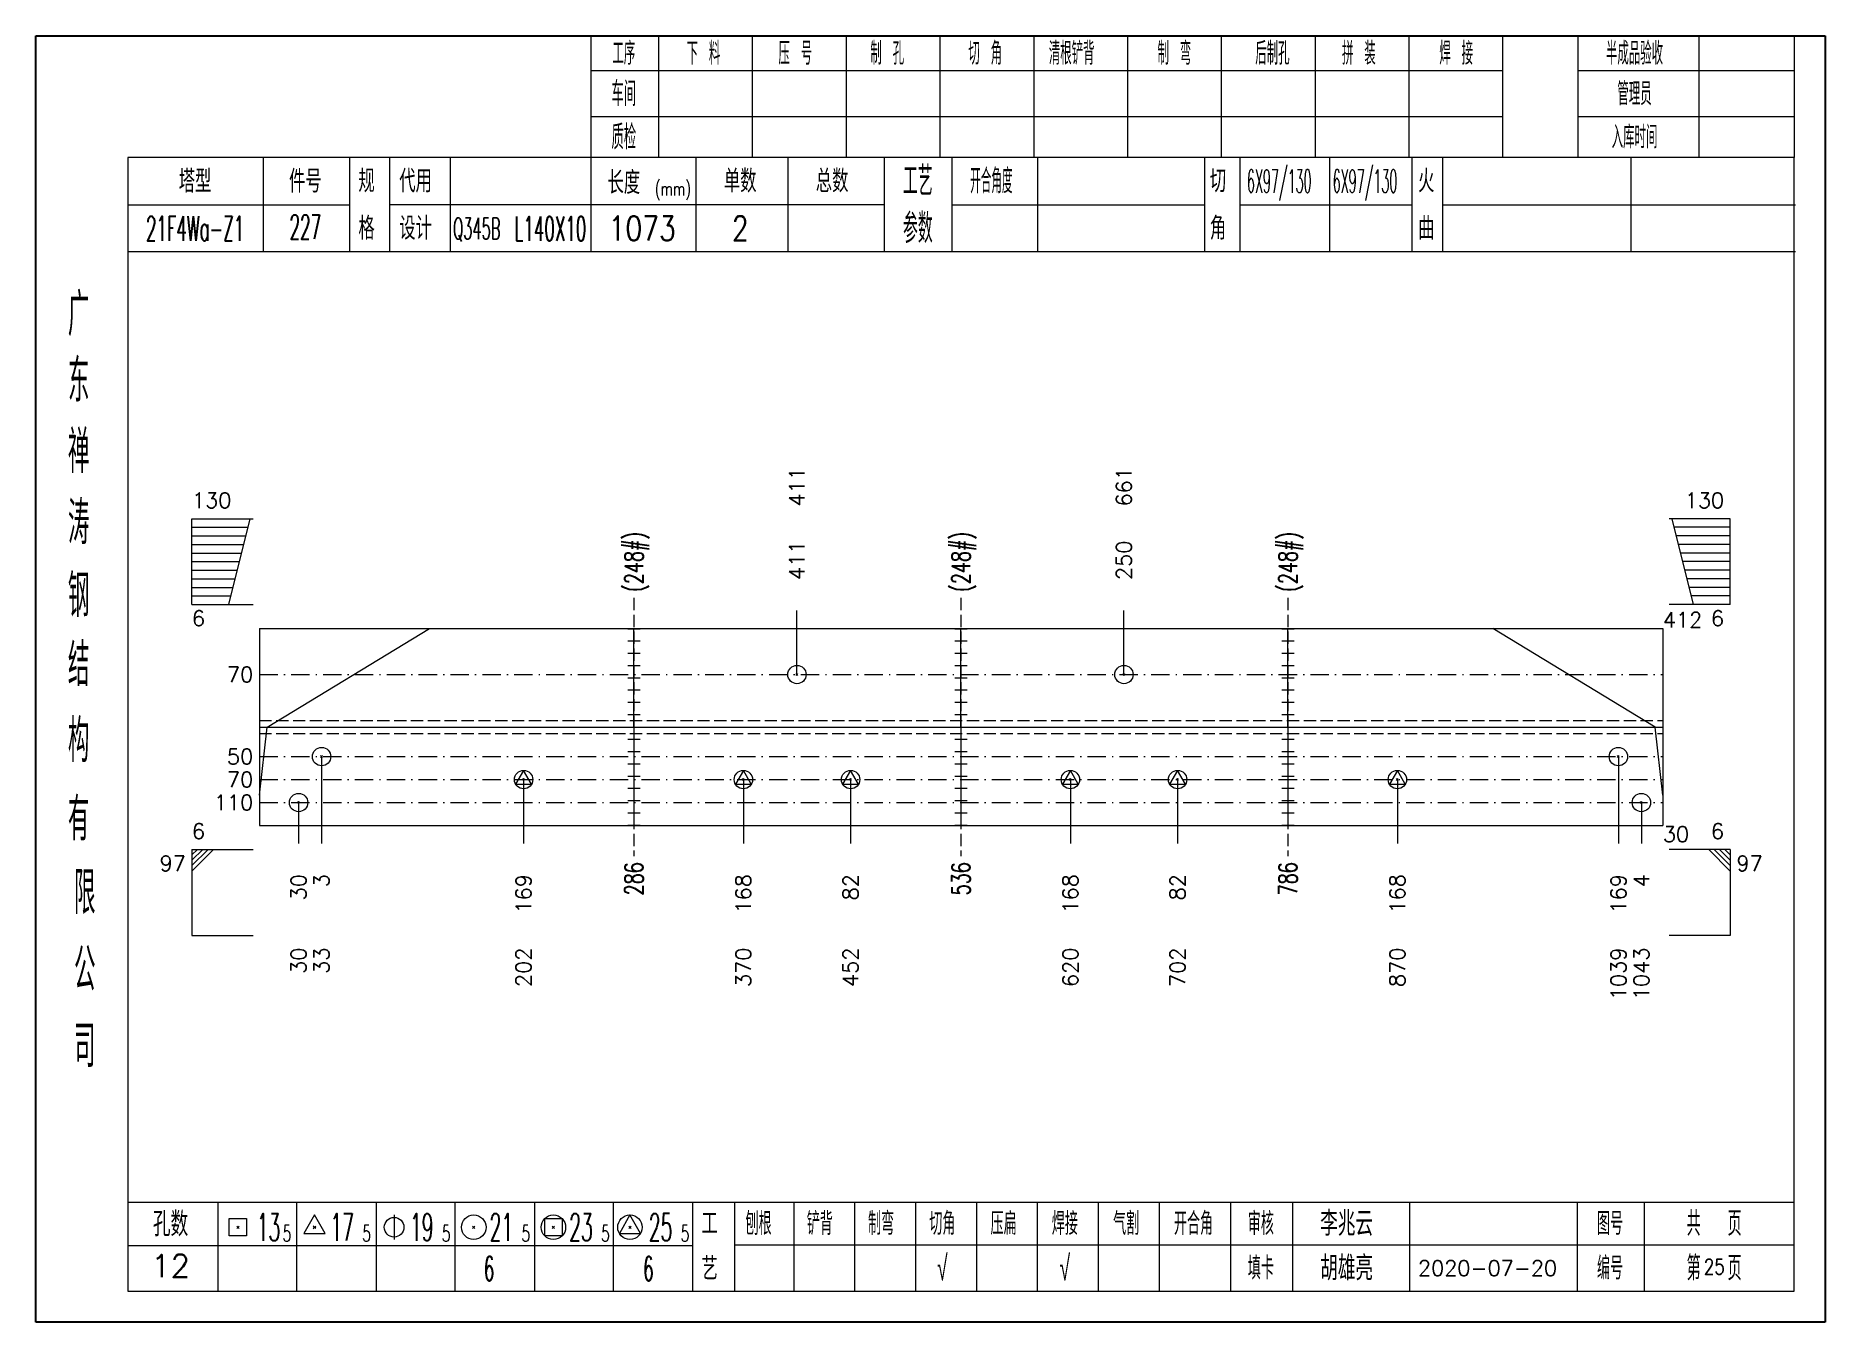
# Model space of a CAD drawing. Extents: x 1310 to 15542, y -76 to 8381.
# Drawn here: x 9007.5 to 9299.7, y 5083.7 to 5293.7 of the extents above; entities that cross this region are included whole.
import ezdxf
from ezdxf.enums import TextEntityAlignment as Align

# ---------------------------------------------------------------- set-up
doc = ezdxf.new("R2010")
doc.units = 0
doc.header["$MEASUREMENT"] = 0
doc.linetypes.add('一点画线', pattern=[5.2, 3, -1, 0.2, -1])
doc.linetypes.add('虚线', pattern=[2.75, 2, -0.75])
doc.layers.get('0').update_dxf_attribs({"linetype": 'CONTINUOUS', "lineweight": 25})
for name, color, linetype, lineweight in [('1', 7, 'CONTINUOUS', 25), ('2', 7, 'CONTINUOUS', 25), ('4', 7, 'CONTINUOUS', 25), ('5', 7, 'CONTINUOUS', 25)]:
    doc.layers.add(name, color=color, linetype=linetype, lineweight=lineweight)
doc.styles.get("Standard").update_dxf_attribs({"font": 'simplex.shx', "width": 0.7, "height": 3, "bigfont": 'gbhzfs.shx'})

msp = doc.modelspace()

# ---------------------------------------------------------------- texts
at = {"color": 7, "linetype": 'Continuous', "lineweight": 13}
for s, p in [('411', (9131.807, 5216.854)), ('661', (9185.193, 5216.854))]:
    msp.add_text(s, height=2.5, rotation=90, dxfattribs=at).set_placement(p, align=Align.MIDDLE_LEFT)
for s, p in [('130', (9033.042, 5215.854)), ('6', (9033.042, 5161.854))]:
    msp.add_text(s, height=2.5, dxfattribs=at).set_placement(p, align=Align.BOTTOM_LEFT)
for s, p in [('130', (9283.172, 5215.854)), ('6', (9283.172, 5161.854))]:
    msp.add_text(s, height=2.5, dxfattribs=at).set_placement(p, align=Align.BOTTOM_RIGHT)
at = {"color": 8, "linetype": 'Continuous', "lineweight": 9}
for s, p in [('411', (9131.807, 5204.854)), ('250', (9185.193, 5204.854))]:
    msp.add_text(s, height=2.5, rotation=90, dxfattribs=at).set_placement(p, align=Align.MIDDLE_LEFT)
at = {"color": 7, "linetype": 'Continuous', "lineweight": 13}
for s, p in [('6', (9033.042, 5199.854)), ('97', (9285.172, 5159.854))]:
    msp.add_text(s, height=2.5, dxfattribs=at).set_placement(p, align=Align.TOP_LEFT)
msp.add_text('412', height=2.5, dxfattribs=at).set_placement((9273.172, 5198.354), align=Align.MIDDLE_LEFT)
for s, p in [('6', (9283.172, 5199.854)), ('97', (9032.042, 5159.854))]:
    msp.add_text(s, height=2.5, dxfattribs=at).set_placement(p, align=Align.TOP_RIGHT)
for s, p in [('70', (9043.042, 5189.426)), ('50', (9043.042, 5176.033)), ('70', (9043.042, 5172.283)), ('110', (9043.042, 5168.533))]:
    msp.add_text(s, height=2.5, dxfattribs=at).set_placement(p, align=Align.MIDDLE_RIGHT)
at = {"layer": '1', "color": 7, "linetype": 'Continuous', "lineweight": 13}
msp.add_text('30', height=2.5, dxfattribs=at).set_placement((9273.172, 5163.354), align=Align.MIDDLE_LEFT)
at = {"layer": '1', "color": 8, "linetype": 'Continuous', "lineweight": 9}
for s, p in [('30', (9050.448, 5156.854)), ('3', (9054.198, 5156.854)), ('169', (9087.177, 5156.854)), ('168', (9123.052, 5156.854)), ('82', (9140.562, 5156.854)), ('168', (9176.437, 5156.854)), ('82', (9193.948, 5156.854)), ('168', (9229.823, 5156.854)), ('169', (9265.911, 5156.854)), ('4', (9269.661, 5156.854))]:
    msp.add_text(s, height=2.5, rotation=90, dxfattribs=at).set_placement(p, align=Align.MIDDLE_RIGHT)
at = {"layer": '1', "color": 7, "linetype": 'Continuous', "lineweight": 13}
for s, p in [('30', (9050.448, 5144.854)), ('33', (9054.198, 5144.854)), ('202', (9087.177, 5144.854)), ('370', (9123.052, 5144.854)), ('452', (9140.562, 5144.854)), ('620', (9176.437, 5144.854)), ('702', (9193.948, 5144.854)), ('870', (9229.823, 5144.854)), ('1039', (9265.911, 5144.854)), ('1043', (9269.661, 5144.854))]:
    msp.add_text(s, height=2.5, rotation=90, dxfattribs=at).set_placement(p, align=Align.MIDDLE_RIGHT)
at = {"layer": '2', "color": 7, "linetype": 'Continuous', "lineweight": 13, "width": 0.7}
for p in [(9105.189, 5202.926), (9158.575, 5202.926), (9211.96, 5202.926)]:
    msp.add_text('(248#)', height=3, rotation=90, dxfattribs=at).set_placement(p, align=Align.MIDDLE_LEFT)
for s, p in [('286', (9105.189, 5158.783)), ('536', (9158.575, 5158.783)), ('786', (9211.96, 5158.783))]:
    msp.add_text(s, height=3, rotation=90, dxfattribs=at).set_placement(p, align=Align.MIDDLE_RIGHT)
at = {"layer": '4', "color": 1, "linetype": 'Continuous', "lineweight": 25}
for s, height, width, p in [('工序', 3.7, 0.7, (9103.542, 5290.811)), ('下 料', 3.7, 0.7, (9116.542, 5290.811)), ('压 号', 3.7, 0.7, (9131.542, 5290.811)), ('制 孔', 3.7, 0.7, (9146.542, 5290.811)), ('切 角', 3.7, 0.7, (9162.542, 5290.811)), ('清根铲背 ', 3.7, 0.7, (9177.542, 5290.811)), (' 制 弯', 3.7, 0.7, (9192.542, 5290.811)), (' 后制孔', 3.7, 0.7, (9208.542, 5290.811)), ('拼 装', 3.7, 0.7, (9223.542, 5290.811)), (' 焊 接', 3.7, 0.7, (9238.542, 5290.811)), ('半成品验收', 3.7, 0.7, (9268.542, 5290.811)), ('车间', 4, 0.7, (9103.542, 5284.211)), ('管理员', 3.7, 0.7, (9268.542, 5284.211)), ('质检', 4, 0.7, (9103.542, 5277.151)), ('入库时间', 3.7, 0.7, (9268.542, 5277.151)), ('(mm)', 2.24, 0.7, (9111.542, 5268.711)), ('工艺', 4.8, 0.7, (9151.542, 5269.971)), ('开合角度', 4, 0.6, (9163.542, 5269.971)), ('6X97/130', 3.8, 0.4, (9210.542, 5269.971)), ('6X97/130', 3.8, 0.4, (9224.542, 5269.971)), ('21F4Wa-Z1', 4, 0.5, (9033.542, 5262.231)), ('227', 4, 0.5, (9051.542, 5262.481)), ('L140X10', 4, 0.5, (9091.542, 5262.211)), ('1073', 4, 0.8, (9106.542, 5262.261)), ('2', 4, 0.8, (9122.542, 5262.261)), ('参数', 4.8, 0.7, (9151.542, 5262.261)), ('Q345B', 3.5, 0.5, (9079.542, 5262.211)), ('广', 6.96, 0.7, (9014.542, 5248.181)), ('东', 6.96, 0.7, (9014.542, 5237.391)), ('禅', 6.96, 0.7, (9014.542, 5225.801)), ('涛', 6.96, 0.7, (9014.542, 5214.201)), ('钢', 6.96, 0.7, (9014.542, 5202.311)), ('结', 6.96, 0.7, (9014.542, 5191.001)), ('构', 6.96, 0.7, (9014.542, 5178.621)), ('有', 6.96, 0.7, (9014.542, 5165.811)), ('限', 6.96, 0.7, (9015.542, 5153.811)), ('公', 6.96, 0.7, (9015.542, 5141.271)), ('司', 6.96, 0.7, (9015.542, 5128.791)), ('13', 4.47, 0.5, (9045.542, 5099.211)), ('17', 4.47, 0.5, (9057.542, 5099.211)), ('19', 4.47, 0.5, (9070.542, 5099.211)), ('21', 4.47, 0.5, (9083.542, 5099.211)), ('23', 4.47, 0.5, (9096.542, 5099.211)), ('25', 4.47, 0.5, (9109.542, 5099.211)), ('刨根', 3.7, 0.8, (9125.542, 5099.811)), ('铲背', 3.7, 0.8, (9135.542, 5099.811)), ('制弯', 3.7, 0.8, (9145.542, 5099.811)), ('切角', 3.7, 0.8, (9155.542, 5099.811)), ('压扁', 3.7, 0.8, (9165.542, 5099.811)), ('焊接', 3.7, 0.8, (9175.542, 5099.811)), ('气割', 3.7, 0.8, (9185.542, 5099.811)), ('开合角', 3.7, 0.8, (9196.542, 5099.811)), ('审核', 3.7, 0.8, (9207.542, 5099.811)), ('图号', 3.7, 0.8, (9264.542, 5099.811)), ('共  页', 4, 0.8, (9281.542, 5099.811)), ('5', 2.68, 0.6, (9048.542, 5098.211)), ('5', 2.68, 0.6, (9061.542, 5098.211)), ('5', 2.68, 0.6, (9074.542, 5098.211)), ('5', 2.68, 0.6, (9087.542, 5098.211)), ('5', 2.68, 0.6, (9100.542, 5098.211)), ('5', 2.68, 0.6, (9113.542, 5098.211)), ('√', 4, 0.6, (9155.542, 5092.541)), ('√', 4, 0.6, (9175.542, 5092.541)), ('填卡', 3.7, 0.8, (9207.542, 5092.541)), ('编号', 3.7, 0.8, (9264.542, 5092.541)), ('第  页', 4, 0.8, (9281.542, 5092.541)), ('6', 4, 0.5, (9081.542, 5092.461)), ('6', 4, 0.5, (9107.542, 5092.461))]:
    msp.add_text(s, height=height, dxfattribs=dict(at, width=width)).set_placement(p, align=Align.MIDDLE_CENTER)
for s, height, p in [('塔型', 3.7, (9033.542, 5269.941)), ('件号', 3.7, (9051.542, 5269.941)), ('规', 3.7, (9061.542, 5269.971)), ('代用', 3.7, (9069.542, 5269.971)), ('长度', 3.7, (9103.542, 5269.711)), ('单数', 3.7, (9122.542, 5269.971)), ('总数', 3.7, (9137.542, 5269.971)), ('切', 3.7, (9200.542, 5269.971)), ('火', 3.7, (9234.542, 5269.971)), ('格', 3.7, (9061.542, 5262.261)), ('设计', 3.7, (9069.542, 5262.261)), ('角', 3.7, (9200.542, 5262.261)), ('曲', 3.7, (9234.542, 5262.261)), ('孔数', 4, (9029.542, 5099.731)), ('工', 3.7, (9117.542, 5099.811)), ('李兆云', 4, (9221.542, 5099.811)), ('12', 3.7, (9029.542, 5092.901)), ('胡雄亮', 4, (9221.542, 5092.541)), ('艺', 3.7, (9117.542, 5092.461)), ('2020-07-20', 2.5, (9244.542, 5092.541))]:
    msp.add_text(s, height=height, dxfattribs=at).set_placement(p, align=Align.MIDDLE_CENTER)
at = {"layer": '4', "color": 6, "linetype": 'Continuous', "lineweight": 25, "width": 0.8}
msp.add_text('25', height=2.5, dxfattribs=at).set_placement((9281.567, 5092.769), align=Align.MIDDLE_CENTER)

# ---------------------------------------------------------------- blocks, each defined once
blk = doc.blocks.new('孔21.5')
at = {"layer": '5', "color": 7, "linetype": 'Continuous', "lineweight": 13}
for p, q in [((-0.1, -0.1), (0.1, 0.1)), ((0.1, -0.1), (-0.1, 0.1))]:
    blk.add_line(p, q, dxfattribs=at)
blk.add_circle((0, 0), 1, dxfattribs=at)
blk = doc.blocks.new('孔25.5')
at = {"layer": '5', "color": 7, "linetype": 'Continuous', "lineweight": 13}
for p, q in [((0, 1), (-0.866, -0.5)), ((-0.1, -0.1), (0.1, 0.1)), ((0.1, -0.1), (-0.1, 0.1)), ((0.866, -0.5), (0, 1)), ((-0.866, -0.5), (0.866, -0.5))]:
    blk.add_line(p, q, dxfattribs=at)
blk.add_circle((0, 0), 1, dxfattribs=at)
blk = doc.blocks.new('CTJGK')
at = {"color": 6, "linetype": 'Continuous'}
for p, q in [((0, 209.97), (292.13, 209.97)), ((0, 0), (0, 209.97)), ((292.13, 209.97), (292.13, 0)), ((292.13, 0), (0, 0))]:
    blk.add_line(p, q, dxfattribs=at)

# ---------------------------------------------------------------- linework, layer by layer
at = {"color": 7, "linetype": 'Continuous', "lineweight": 13}
for p, q in [((9033.042, 5214.854), (9043.042, 5214.854)), ((9033.042, 5200.854), (9033.042, 5214.854)), ((9039.042, 5200.854), (9042.542, 5214.854)), ((9284.172, 5214.854), (9274.172, 5214.854)), ((9278.172, 5200.854), (9274.672, 5214.854)), ((9284.172, 5200.854), (9284.172, 5214.854)), ((9033.042, 5213.454), (9042.192, 5213.454)), ((9033.042, 5212.054), (9041.842, 5212.054)), ((9284.172, 5213.454), (9275.022, 5213.454)), ((9284.172, 5212.054), (9275.372, 5212.054)), ((9033.042, 5210.654), (9041.492, 5210.654)), ((9033.042, 5209.254), (9041.142, 5209.254)), ((9284.172, 5210.654), (9275.722, 5210.654)), ((9284.172, 5209.254), (9276.072, 5209.254)), ((9033.042, 5207.854), (9040.792, 5207.854)), ((9033.042, 5206.454), (9040.442, 5206.454)), ((9284.172, 5207.854), (9276.422, 5207.854)), ((9284.172, 5206.454), (9276.772, 5206.454)), ((9033.042, 5205.054), (9040.092, 5205.054)), ((9033.042, 5203.654), (9039.742, 5203.654)), ((9284.172, 5205.054), (9277.122, 5205.054)), ((9284.172, 5203.654), (9277.472, 5203.654)), ((9033.042, 5202.254), (9039.392, 5202.254)), ((9033.042, 5200.854), (9043.042, 5200.854)), ((9284.172, 5200.854), (9274.172, 5200.854)), ((9284.172, 5202.254), (9277.822, 5202.254)), ((9131.807, 5189.426), (9131.807, 5199.854)), ((9185.193, 5189.426), (9185.193, 5199.854)), ((9045.323, 5180.854), (9071.802, 5196.926)), ((9271.89, 5180.854), (9245.411, 5196.926)), ((9044.042, 5169.719), (9045.323, 5180.854)), ((9273.172, 5169.719), (9271.89, 5180.854)), ((9054.198, 5176.033), (9054.198, 5161.854)), ((9265.911, 5176.033), (9265.911, 5161.854)), ((9087.177, 5172.283), (9087.177, 5161.854)), ((9123.052, 5172.283), (9123.052, 5161.854)), ((9140.562, 5172.283), (9140.562, 5161.854)), ((9176.437, 5172.283), (9176.437, 5161.854)), ((9193.948, 5172.283), (9193.948, 5161.854)), ((9229.823, 5172.283), (9229.823, 5161.854)), ((9050.448, 5168.533), (9050.448, 5161.854)), ((9269.661, 5168.533), (9269.661, 5161.854)), ((9033.042, 5160.854), (9043.042, 5160.854)), ((9033.042, 5160.854), (9033.042, 5146.854)), ((9033.917, 5160.854), (9033.042, 5159.979)), ((9034.792, 5160.854), (9033.042, 5159.104)), ((9035.667, 5160.854), (9033.042, 5158.229)), ((9036.542, 5160.854), (9033.042, 5157.354)), ((9284.172, 5160.854), (9274.172, 5160.854)), ((9280.672, 5160.854), (9284.172, 5157.354)), ((9281.547, 5160.854), (9284.172, 5158.229)), ((9282.422, 5160.854), (9284.172, 5159.104)), ((9283.297, 5160.854), (9284.172, 5159.979)), ((9284.172, 5160.854), (9284.172, 5146.854)), ((9033.042, 5146.854), (9043.042, 5146.854)), ((9284.172, 5146.854), (9274.172, 5146.854))]:
    msp.add_line(p, q, dxfattribs=at)
at = {"color": 7, "linetype": 'Continuous', "lineweight": 18}
for p, q in [((9044.042, 5196.926), (9044.042, 5164.783)), ((9044.042, 5196.926), (9273.172, 5196.926)), ((9273.172, 5196.926), (9273.172, 5164.783)), ((9044.042, 5180.854), (9273.172, 5180.854))]:
    msp.add_line(p, q, dxfattribs=at)
at = {"color": 3, "linetype": '一点画线', "lineweight": 13}
for p, q in [((9044.042, 5189.426), (9273.172, 5189.426)), ((9044.042, 5176.033), (9273.172, 5176.033)), ((9044.042, 5172.283), (9273.172, 5172.283)), ((9044.042, 5168.533), (9273.172, 5168.533))]:
    msp.add_line(p, q, dxfattribs=at)
at = {"color": 1, "linetype": '虚线', "lineweight": 18}
for p, q in [((9044.042, 5181.926), (9273.172, 5181.926)), ((9044.042, 5179.783), (9273.172, 5179.783))]:
    msp.add_line(p, q, dxfattribs=at)
at = {"layer": '1', "color": 7, "linetype": 'Continuous', "lineweight": 18}
msp.add_line((9044.042, 5164.783), (9273.172, 5164.783), dxfattribs=at)
at = {"layer": '2', "color": 216, "linetype": '虚线', "lineweight": 13}
for p, q in [((9105.189, 5201.926), (9105.189, 5159.783)), ((9158.575, 5201.926), (9158.575, 5159.783)), ((9211.96, 5201.926), (9211.96, 5159.783))]:
    msp.add_line(p, q, dxfattribs=at)
at = {"layer": '2', "color": 7, "linetype": 'Continuous', "lineweight": 13}
for p, q in [((9106.189, 5196.854), (9104.189, 5196.854)), ((9106.189, 5194.854), (9104.189, 5194.854)), ((9105.189, 5180.854), (9105.189, 5196.926)), ((9159.575, 5196.854), (9157.575, 5196.854)), ((9159.575, 5194.854), (9157.575, 5194.854)), ((9158.575, 5180.854), (9158.575, 5196.926)), ((9212.96, 5196.854), (9210.96, 5196.854)), ((9212.96, 5194.854), (9210.96, 5194.854)), ((9211.96, 5180.854), (9211.96, 5196.926)), ((9106.189, 5192.854), (9104.189, 5192.854)), ((9159.575, 5192.854), (9157.575, 5192.854)), ((9212.96, 5192.854), (9210.96, 5192.854)), ((9106.189, 5190.854), (9104.189, 5190.854)), ((9106.189, 5188.854), (9104.189, 5188.854)), ((9159.575, 5190.854), (9157.575, 5190.854)), ((9159.575, 5188.854), (9157.575, 5188.854)), ((9212.96, 5190.854), (9210.96, 5190.854)), ((9212.96, 5188.854), (9210.96, 5188.854)), ((9106.189, 5186.854), (9104.189, 5186.854)), ((9159.575, 5186.854), (9157.575, 5186.854)), ((9212.96, 5186.854), (9210.96, 5186.854)), ((9106.189, 5184.854), (9104.189, 5184.854)), ((9106.189, 5182.854), (9104.189, 5182.854)), ((9159.575, 5184.854), (9157.575, 5184.854)), ((9159.575, 5182.854), (9157.575, 5182.854)), ((9212.96, 5184.854), (9210.96, 5184.854)), ((9212.96, 5182.854), (9210.96, 5182.854)), ((9105.189, 5180.854), (9105.189, 5164.783)), ((9158.575, 5180.854), (9158.575, 5164.783)), ((9211.96, 5180.854), (9211.96, 5164.783)), ((9104.189, 5178.854), (9106.189, 5178.854)), ((9104.189, 5176.854), (9106.189, 5176.854)), ((9157.575, 5178.854), (9159.575, 5178.854)), ((9157.575, 5176.854), (9159.575, 5176.854)), ((9210.96, 5178.854), (9212.96, 5178.854)), ((9210.96, 5176.854), (9212.96, 5176.854)), ((9104.189, 5174.854), (9106.189, 5174.854)), ((9157.575, 5174.854), (9159.575, 5174.854)), ((9210.96, 5174.854), (9212.96, 5174.854)), ((9104.189, 5172.854), (9106.189, 5172.854)), ((9104.189, 5170.854), (9106.189, 5170.854)), ((9157.575, 5172.854), (9159.575, 5172.854)), ((9157.575, 5170.854), (9159.575, 5170.854)), ((9210.96, 5172.854), (9212.96, 5172.854)), ((9210.96, 5170.854), (9212.96, 5170.854)), ((9104.189, 5168.854), (9106.189, 5168.854)), ((9157.575, 5168.854), (9159.575, 5168.854)), ((9210.96, 5168.854), (9212.96, 5168.854)), ((9104.189, 5166.854), (9106.189, 5166.854)), ((9157.575, 5166.854), (9159.575, 5166.854)), ((9210.96, 5166.854), (9212.96, 5166.854)), ((9104.189, 5164.854), (9106.189, 5164.854)), ((9157.575, 5164.854), (9159.575, 5164.854)), ((9210.96, 5164.854), (9212.96, 5164.854))]:
    msp.add_line(p, q, dxfattribs=at)
at = {"layer": '4', "color": 1, "linetype": 'Continuous', "lineweight": 18}
for p, q in [((9007.542, 5293.681), (9007.542, 5083.711)), ((9299.672, 5293.681), (9007.542, 5293.681)), ((9098.172, 5293.681), (9098.172, 5273.841)), ((9109.202, 5293.681), (9109.202, 5273.821)), ((9124.512, 5293.681), (9124.512, 5273.821)), ((9139.832, 5293.681), (9139.832, 5273.821)), ((9155.142, 5293.681), (9155.142, 5273.821)), ((9170.452, 5293.681), (9170.452, 5273.821)), ((9185.762, 5293.681), (9185.762, 5273.821)), ((9201.082, 5293.681), (9201.082, 5273.821)), ((9216.392, 5293.681), (9216.392, 5273.821)), ((9231.702, 5293.681), (9231.702, 5273.821)), ((9247.012, 5293.681), (9247.012, 5273.841)), ((9247.012, 5293.681), (9247.012, 5273.821)), ((9259.292, 5293.681), (9259.292, 5273.821)), ((9279.042, 5293.681), (9279.042, 5273.821)), ((9294.622, 5293.681), (9294.622, 5273.821)), ((9299.672, 5263.881), (9299.672, 5293.681)), ((9247.012, 5287.951), (9098.172, 5287.951)), ((9294.622, 5287.951), (9259.292, 5287.951)), ((9247.012, 5280.471), (9098.172, 5280.471)), ((9294.622, 5280.471), (9259.292, 5280.471)), ((9022.552, 5273.821), (9022.552, 5088.761)), ((9294.622, 5273.821), (9022.552, 5273.821)), ((9044.672, 5273.831), (9044.672, 5258.411)), ((9058.822, 5258.411), (9058.822, 5273.821)), ((9065.322, 5258.411), (9065.322, 5273.821)), ((9075.192, 5273.821), (9075.192, 5258.411)), ((9098.172, 5273.841), (9098.172, 5258.411)), ((9115.292, 5273.821), (9115.292, 5258.411)), ((9130.342, 5273.821), (9130.342, 5258.411)), ((9146.042, 5273.821), (9146.042, 5258.411)), ((9157.102, 5273.821), (9157.102, 5258.411)), ((9171.052, 5273.821), (9171.052, 5258.411)), ((9198.352, 5273.821), (9198.352, 5258.411)), ((9204.112, 5273.821), (9204.112, 5258.411)), ((9218.732, 5273.821), (9218.732, 5258.411)), ((9232.192, 5273.821), (9232.192, 5258.411)), ((9237.182, 5273.821), (9237.182, 5258.411)), ((9267.922, 5273.821), (9267.922, 5258.411)), ((9294.622, 5088.761), (9294.622, 5273.821)), ((9058.822, 5266.061), (9022.552, 5266.061)), ((9146.042, 5266.111), (9065.322, 5266.111)), ((9157.102, 5266.111), (9198.352, 5266.111)), ((9204.112, 5266.111), (9232.192, 5266.111)), ((9237.182, 5266.111), (9294.802, 5266.111)), ((9299.672, 5083.711), (9299.672, 5263.881)), ((9294.802, 5258.411), (9022.552, 5258.411)), ((9022.552, 5103.291), (9294.622, 5103.291)), ((9037.242, 5103.291), (9037.242, 5088.761)), ((9050.172, 5088.761), (9050.172, 5103.291)), ((9063.102, 5103.291), (9063.102, 5088.761)), ((9076.022, 5088.761), (9076.022, 5103.291)), ((9088.952, 5103.291), (9088.952, 5088.761)), ((9101.882, 5088.761), (9101.882, 5103.291)), ((9114.802, 5088.761), (9114.802, 5103.291)), ((9121.672, 5088.761), (9121.672, 5103.291)), ((9131.332, 5088.761), (9131.332, 5103.291)), ((9141.272, 5088.761), (9141.272, 5103.291)), ((9151.212, 5088.761), (9151.212, 5103.291)), ((9161.162, 5088.761), (9161.162, 5103.291)), ((9171.102, 5088.761), (9171.102, 5103.291)), ((9181.042, 5088.761), (9181.042, 5103.291)), ((9190.992, 5088.761), (9190.992, 5103.291)), ((9202.632, 5088.761), (9202.632, 5103.291)), ((9212.782, 5088.761), (9212.782, 5103.291)), ((9231.842, 5088.761), (9231.842, 5103.291)), ((9259.222, 5088.761), (9259.222, 5103.291)), ((9270.182, 5088.761), (9270.182, 5103.291)), ((9114.802, 5096.161), (9022.552, 5096.161)), ((9121.632, 5096.321), (9294.622, 5096.321)), ((9022.552, 5088.761), (9294.622, 5088.761)), ((9007.542, 5083.711), (9299.672, 5083.711))]:
    msp.add_line(p, q, dxfattribs=at)
at = {"layer": '4', "color": 7, "linetype": 'Continuous', "lineweight": 13}
for p, q in [((9039.128, 5097.797), (9039.128, 5100.625)), ((9039.128, 5100.625), (9041.956, 5100.625)), ((9041.956, 5100.625), (9041.956, 5097.797)), ((9053.042, 5101.211), (9051.31, 5098.211)), ((9054.774, 5098.211), (9053.042, 5101.211)), ((9066.042, 5101.211), (9066.042, 5097.211)), ((9090.628, 5097.797), (9090.628, 5100.625)), ((9090.628, 5100.625), (9093.456, 5100.625)), ((9093.456, 5100.625), (9093.456, 5097.797)), ((9104.542, 5101.211), (9102.81, 5098.211)), ((9106.274, 5098.211), (9104.542, 5101.211)), ((9041.956, 5097.797), (9039.128, 5097.797)), ((9040.342, 5099.011), (9040.742, 5099.411)), ((9040.742, 5099.011), (9040.342, 5099.411)), ((9051.31, 5098.211), (9054.774, 5098.211)), ((9052.842, 5099.011), (9053.242, 5099.411)), ((9053.242, 5099.011), (9052.842, 5099.411)), ((9078.842, 5099.011), (9079.242, 5099.411)), ((9079.242, 5099.011), (9078.842, 5099.411)), ((9093.456, 5097.797), (9090.628, 5097.797)), ((9091.842, 5099.011), (9092.242, 5099.411)), ((9092.242, 5099.011), (9091.842, 5099.411)), ((9102.81, 5098.211), (9106.274, 5098.211)), ((9104.342, 5099.011), (9104.742, 5099.411)), ((9104.742, 5099.011), (9104.342, 5099.411))]:
    msp.add_line(p, q, dxfattribs=at)
for centre, radius in [((9066.042, 5099.211), 1.6), ((9079.042, 5099.211), 2), ((9092.042, 5099.211), 2), ((9104.542, 5099.211), 2)]:
    msp.add_circle(centre, radius, dxfattribs=at)

# ---------------------------------------------------------------- block references
at = {"color": 0, "linetype": 'Continuous'}
msp.add_blockref('CTJGK', (9007.542, 5083.711), dxfattribs=at)
at = {"color": 8, "linetype": 'Continuous', "lineweight": 9, "xscale": 1.5, "yscale": 1.5, "zscale": 1.5}
for p in [(9131.807, 5189.426), (9185.193, 5189.426)]:
    msp.add_blockref('孔21.5', p, dxfattribs=at)
at = {"layer": '1', "color": 8, "linetype": 'Continuous', "lineweight": 9, "xscale": 1.5, "yscale": 1.5, "zscale": 1.5}
for name, p in [('孔21.5', (9054.198, 5176.033)), ('孔21.5', (9265.911, 5176.033)), ('孔25.5', (9087.177, 5172.283)), ('孔25.5', (9123.052, 5172.283)), ('孔25.5', (9140.562, 5172.283)), ('孔25.5', (9176.437, 5172.283)), ('孔25.5', (9193.948, 5172.283)), ('孔25.5', (9229.823, 5172.283)), ('孔21.5', (9050.448, 5168.533)), ('孔21.5', (9269.661, 5168.533))]:
    msp.add_blockref(name, p, dxfattribs=at)

msp.set_redraw_order([(e.dxf.handle, doc.entitydb.next_handle()) for e in msp.query("TEXT MTEXT ATTDEF DIMENSION ARC_DIMENSION")])  # texts and dimensions are drawn at this point

doc.saveas('drawing.dxf')
